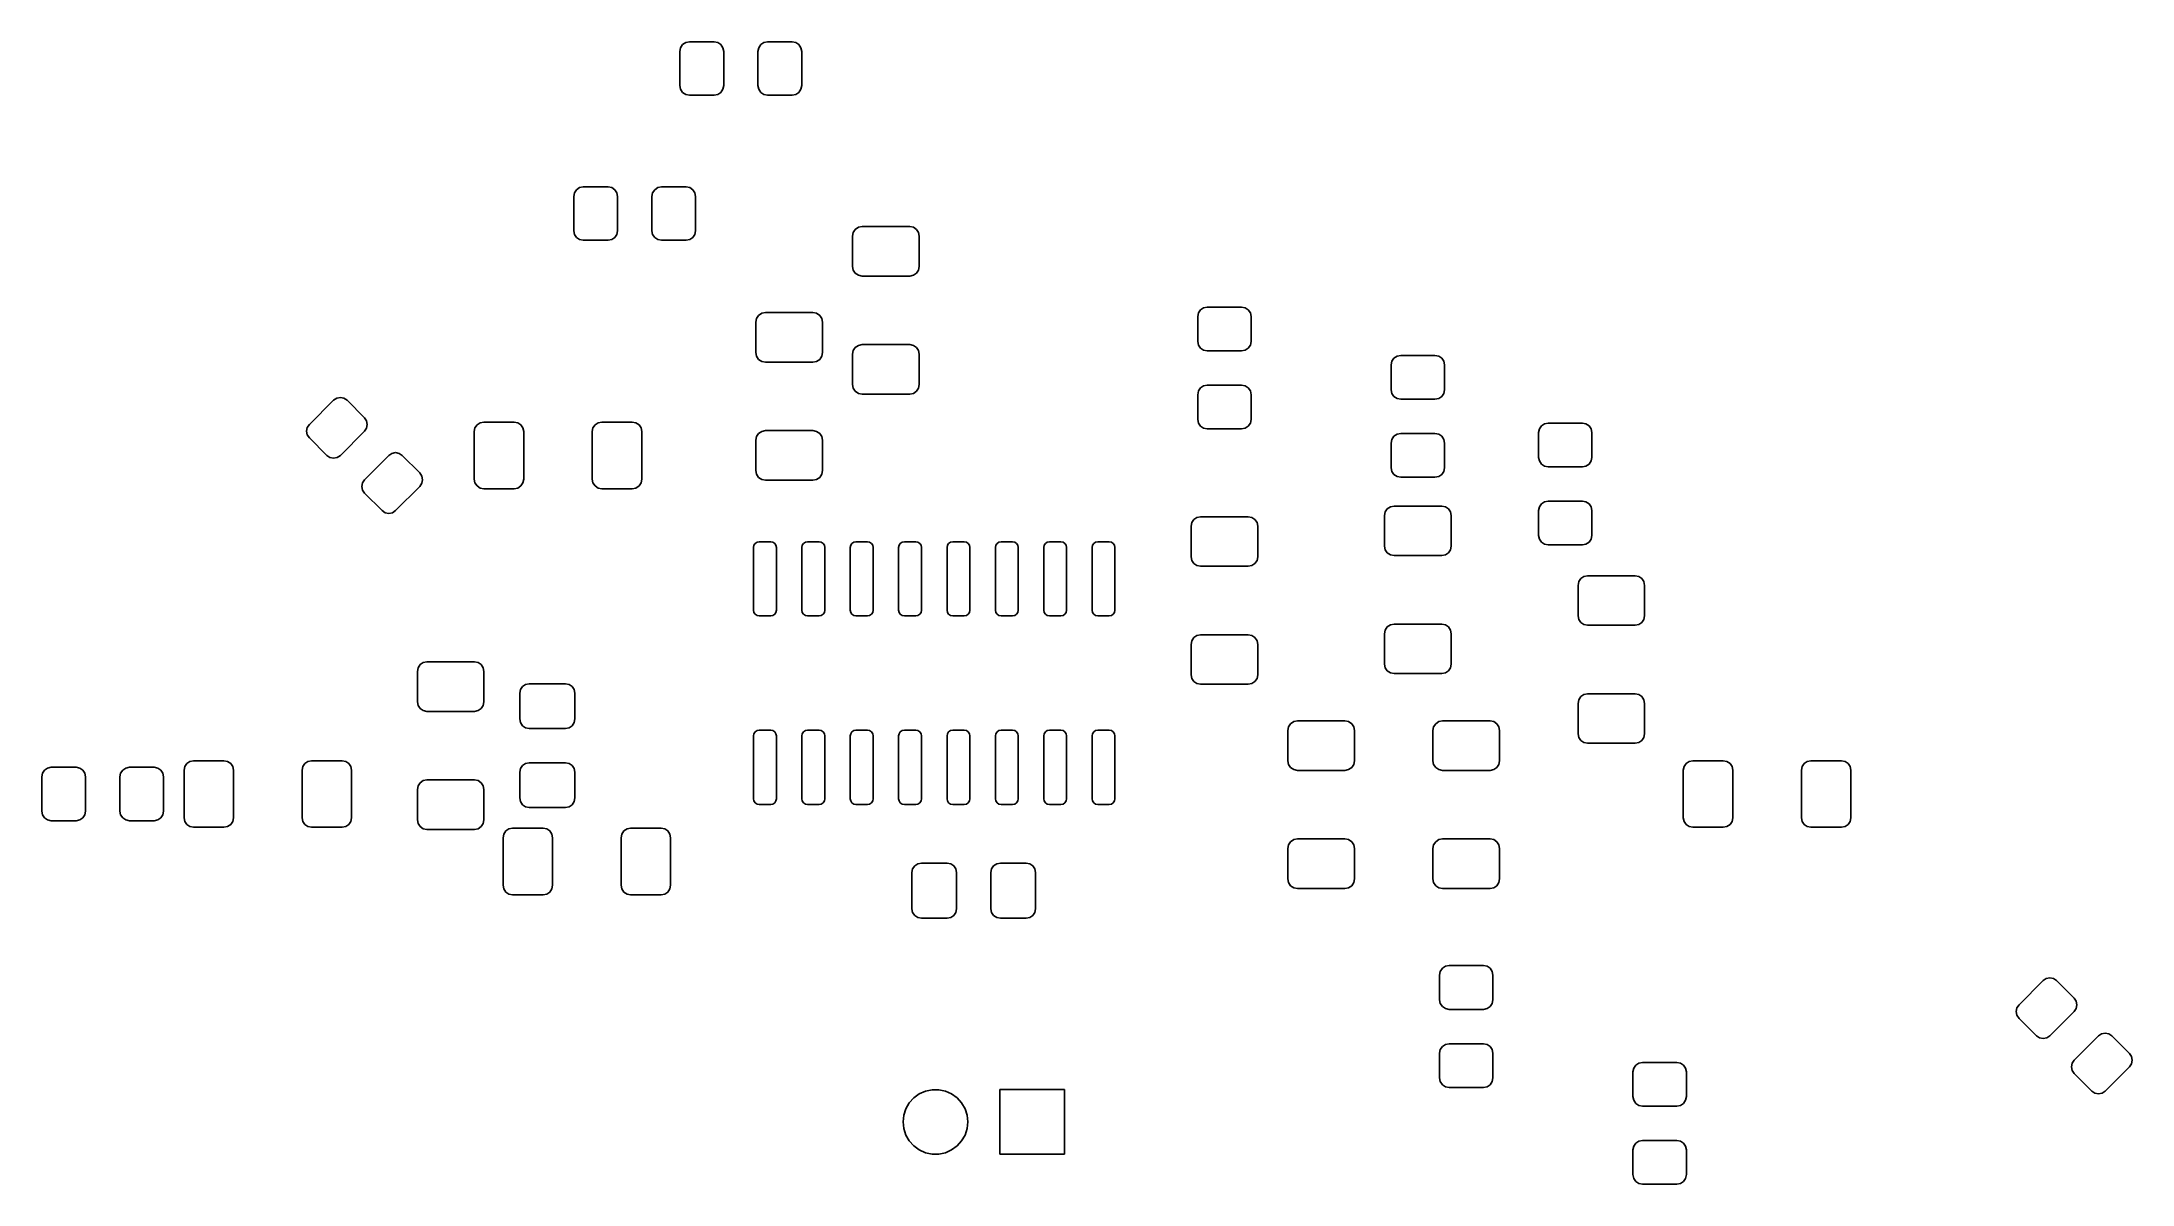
# Model space of a CAD drawing. Extents: x 4.53 to 6.69, y -4.5 to -3.32.
import ezdxf

# ---------------------------------------------------------------- set-up
doc = ezdxf.new("R2010")
doc.units = 0
doc.header["$MEASUREMENT"] = 0
doc.layers.add('BLACK', color=7, linetype='CONTINUOUS')

msp = doc.modelspace()

# ---------------------------------------------------------------- linework, layer by layer
at = {"layer": 'BLACK', "linetype": 'CONTINUOUS'}
for p, q in [((5.1878, -3.3285), (5.1899, -3.3253)), ((5.1899, -3.3253), (5.1931, -3.3232)), ((5.1931, -3.3232), (5.1969, -3.3224)), ((5.1969, -3.3224), (5.2224, -3.3224)), ((5.2224, -3.3224), (5.2262, -3.3232)), ((5.2262, -3.3232), (5.2294, -3.3253)), ((5.2294, -3.3253), (5.2315, -3.3285)), ((5.2685, -3.3285), (5.2706, -3.3253)), ((5.2706, -3.3253), (5.2738, -3.3232)), ((5.2738, -3.3232), (5.2776, -3.3224)), ((5.2776, -3.3224), (5.3031, -3.3224)), ((5.3031, -3.3224), (5.3069, -3.3232)), ((5.3069, -3.3232), (5.3101, -3.3253)), ((5.3101, -3.3253), (5.3122, -3.3285)), ((5.187, -3.3323), (5.1878, -3.3285)), ((5.187, -3.3677), (5.187, -3.3323)), ((5.2315, -3.3285), (5.2323, -3.3323)), ((5.2323, -3.3323), (5.2323, -3.3677)), ((5.2677, -3.3323), (5.2685, -3.3285)), ((5.2677, -3.3677), (5.2677, -3.3323)), ((5.3122, -3.3285), (5.313, -3.3323)), ((5.313, -3.3323), (5.313, -3.3677)), ((5.1878, -3.3715), (5.187, -3.3677)), ((5.2323, -3.3677), (5.2315, -3.3715)), ((5.2685, -3.3715), (5.2677, -3.3677)), ((5.313, -3.3677), (5.3122, -3.3715)), ((5.1899, -3.3747), (5.1878, -3.3715)), ((5.1931, -3.3768), (5.1899, -3.3747)), ((5.1969, -3.3776), (5.1931, -3.3768)), ((5.2224, -3.3776), (5.1969, -3.3776)), ((5.2262, -3.3768), (5.2224, -3.3776)), ((5.2294, -3.3747), (5.2262, -3.3768)), ((5.2315, -3.3715), (5.2294, -3.3747)), ((5.2706, -3.3747), (5.2685, -3.3715)), ((5.2738, -3.3768), (5.2706, -3.3747)), ((5.2776, -3.3776), (5.2738, -3.3768)), ((5.3031, -3.3776), (5.2776, -3.3776)), ((5.3069, -3.3768), (5.3031, -3.3776)), ((5.3101, -3.3747), (5.3069, -3.3768)), ((5.3122, -3.3715), (5.3101, -3.3747)), ((5.0774, -3.4823), (5.0781, -3.4785)), ((5.0781, -3.4785), (5.0802, -3.4753)), ((5.0802, -3.4753), (5.0834, -3.4732)), ((5.0834, -3.4732), (5.0872, -3.4724)), ((5.0872, -3.4724), (5.1128, -3.4724)), ((5.1128, -3.4724), (5.1166, -3.4732)), ((5.1166, -3.4732), (5.1198, -3.4753)), ((5.1198, -3.4753), (5.1219, -3.4785)), ((5.1219, -3.4785), (5.1226, -3.4823)), ((5.1581, -3.4823), (5.1588, -3.4785)), ((5.1588, -3.4785), (5.161, -3.4753)), ((5.161, -3.4753), (5.1641, -3.4732)), ((5.1641, -3.4732), (5.1679, -3.4724)), ((5.1679, -3.4724), (5.1935, -3.4724)), ((5.1935, -3.4724), (5.1973, -3.4732)), ((5.1973, -3.4732), (5.2005, -3.4753)), ((5.2005, -3.4753), (5.2026, -3.4785)), ((5.2026, -3.4785), (5.2033, -3.4823)), ((5.0774, -3.5177), (5.0774, -3.4823)), ((5.1226, -3.4823), (5.1226, -3.5177)), ((5.1581, -3.5177), (5.1581, -3.4823)), ((5.2033, -3.4823), (5.2033, -3.5177)), ((5.0781, -3.5215), (5.0774, -3.5177)), ((5.0802, -3.5247), (5.0781, -3.5215)), ((5.1219, -3.5215), (5.1198, -3.5247)), ((5.1226, -3.5177), (5.1219, -3.5215)), ((5.1588, -3.5215), (5.1581, -3.5177)), ((5.161, -3.5247), (5.1588, -3.5215)), ((5.2026, -3.5215), (5.2005, -3.5247)), ((5.2033, -3.5177), (5.2026, -3.5215)), ((5.3656, -3.5232), (5.3663, -3.5195)), ((5.3663, -3.5195), (5.3684, -3.5163)), ((5.3684, -3.5163), (5.3716, -3.5141)), ((5.3716, -3.5141), (5.3754, -3.5134)), ((5.3754, -3.5134), (5.4246, -3.5134)), ((5.4246, -3.5134), (5.4284, -3.5141)), ((5.4284, -3.5141), (5.4316, -3.5163)), ((5.4316, -3.5163), (5.4337, -3.5195)), ((5.4337, -3.5195), (5.4344, -3.5232)), ((5.0834, -3.5268), (5.0802, -3.5247)), ((5.0872, -3.5276), (5.0834, -3.5268)), ((5.1128, -3.5276), (5.0872, -3.5276)), ((5.1166, -3.5268), (5.1128, -3.5276)), ((5.1198, -3.5247), (5.1166, -3.5268)), ((5.1641, -3.5268), (5.161, -3.5247)), ((5.1679, -3.5276), (5.1641, -3.5268)), ((5.1935, -3.5276), (5.1679, -3.5276)), ((5.1973, -3.5268), (5.1935, -3.5276)), ((5.2005, -3.5247), (5.1973, -3.5268)), ((5.3656, -3.5547), (5.3656, -3.5232)), ((5.4344, -3.5232), (5.4344, -3.5547)), ((5.3663, -3.5585), (5.3656, -3.5547)), ((5.3684, -3.5617), (5.3663, -3.5585)), ((5.3716, -3.5638), (5.3684, -3.5617)), ((5.3754, -3.5646), (5.3716, -3.5638)), ((5.4246, -3.5646), (5.3754, -3.5646)), ((5.4284, -3.5638), (5.4246, -3.5646)), ((5.4316, -3.5617), (5.4284, -3.5638)), ((5.4337, -3.5585), (5.4316, -3.5617)), ((5.4344, -3.5547), (5.4337, -3.5585)), ((5.2656, -3.6122), (5.2663, -3.6084)), ((5.2663, -3.6084), (5.2684, -3.6052)), ((5.2684, -3.6052), (5.2716, -3.6031)), ((5.2716, -3.6031), (5.2754, -3.6024)), ((5.2754, -3.6024), (5.3246, -3.6024)), ((5.3246, -3.6024), (5.3284, -3.6031)), ((5.3284, -3.6031), (5.3316, -3.6052)), ((5.3316, -3.6052), (5.3337, -3.6084)), ((5.3337, -3.6084), (5.3344, -3.6122)), ((5.7224, -3.6065), (5.7232, -3.6027)), ((5.7224, -3.6321), (5.7224, -3.6065)), ((5.7232, -3.6027), (5.7253, -3.5995)), ((5.7253, -3.5995), (5.7285, -3.5974)), ((5.7285, -3.5974), (5.7323, -3.5967)), ((5.7323, -3.5967), (5.7677, -3.5967)), ((5.7677, -3.5967), (5.7715, -3.5974)), ((5.7715, -3.5974), (5.7747, -3.5995)), ((5.7747, -3.5995), (5.7768, -3.6027)), ((5.7768, -3.6027), (5.7776, -3.6065)), ((5.7776, -3.6065), (5.7776, -3.6321)), ((5.2656, -3.6437), (5.2656, -3.6122)), ((5.3344, -3.6122), (5.3344, -3.6437)), ((5.2663, -3.6475), (5.2656, -3.6437)), ((5.2684, -3.6507), (5.2663, -3.6475)), ((5.2716, -3.6528), (5.2684, -3.6507)), ((5.3316, -3.6507), (5.3284, -3.6528)), ((5.3337, -3.6475), (5.3316, -3.6507)), ((5.3344, -3.6437), (5.3337, -3.6475)), ((5.3656, -3.6453), (5.3663, -3.6415)), ((5.3656, -3.6768), (5.3656, -3.6453)), ((5.3663, -3.6415), (5.3684, -3.6383)), ((5.3684, -3.6383), (5.3716, -3.6362)), ((5.3716, -3.6362), (5.3754, -3.6354)), ((5.3754, -3.6354), (5.4246, -3.6354)), ((5.4246, -3.6354), (5.4284, -3.6362)), ((5.4284, -3.6362), (5.4316, -3.6383)), ((5.4316, -3.6383), (5.4337, -3.6415)), ((5.4337, -3.6415), (5.4344, -3.6453)), ((5.4344, -3.6453), (5.4344, -3.6768)), ((5.7232, -3.6359), (5.7224, -3.6321)), ((5.7253, -3.639), (5.7232, -3.6359)), ((5.7285, -3.6412), (5.7253, -3.639)), ((5.7323, -3.6419), (5.7285, -3.6412)), ((5.7677, -3.6419), (5.7323, -3.6419)), ((5.7715, -3.6412), (5.7677, -3.6419)), ((5.7747, -3.639), (5.7715, -3.6412)), ((5.7768, -3.6359), (5.7747, -3.639)), ((5.7776, -3.6321), (5.7768, -3.6359)), ((5.9232, -3.6527), (5.9253, -3.6495)), ((5.9253, -3.6495), (5.9285, -3.6474)), ((5.9285, -3.6474), (5.9323, -3.6467)), ((5.9323, -3.6467), (5.9677, -3.6467)), ((5.9677, -3.6467), (5.9715, -3.6474)), ((5.9715, -3.6474), (5.9747, -3.6495)), ((5.9747, -3.6495), (5.9768, -3.6527)), ((5.2754, -3.6535), (5.2716, -3.6528)), ((5.3246, -3.6535), (5.2754, -3.6535)), ((5.3284, -3.6528), (5.3246, -3.6535)), ((5.9224, -3.6565), (5.9232, -3.6527)), ((5.9224, -3.6821), (5.9224, -3.6565)), ((5.9768, -3.6527), (5.9776, -3.6565)), ((5.9776, -3.6565), (5.9776, -3.6821)), ((4.804, -3.718), (4.829, -3.6929)), ((4.829, -3.6929), (4.8322, -3.6908)), ((4.8322, -3.6908), (4.836, -3.69)), ((4.836, -3.69), (4.8397, -3.6908)), ((4.8397, -3.6908), (4.8429, -3.6929)), ((4.8429, -3.6929), (4.861, -3.711)), ((5.3663, -3.6805), (5.3656, -3.6768)), ((5.3684, -3.6837), (5.3663, -3.6805)), ((5.3716, -3.6859), (5.3684, -3.6837)), ((5.3754, -3.6866), (5.3716, -3.6859)), ((5.4246, -3.6866), (5.3754, -3.6866)), ((5.4284, -3.6859), (5.4246, -3.6866)), ((5.4316, -3.6837), (5.4284, -3.6859)), ((5.4337, -3.6805), (5.4316, -3.6837)), ((5.4344, -3.6768), (5.4337, -3.6805)), ((5.7224, -3.6872), (5.7232, -3.6834)), ((5.7224, -3.7128), (5.7224, -3.6872)), ((5.7232, -3.6834), (5.7253, -3.6802)), ((5.7253, -3.6802), (5.7285, -3.6781)), ((5.7285, -3.6781), (5.7323, -3.6774)), ((5.7323, -3.6774), (5.7677, -3.6774)), ((5.7677, -3.6774), (5.7715, -3.6781)), ((5.7715, -3.6781), (5.7747, -3.6802)), ((5.7747, -3.6802), (5.7768, -3.6834)), ((5.7768, -3.6834), (5.7776, -3.6872)), ((5.7776, -3.6872), (5.7776, -3.7128)), ((5.9232, -3.6859), (5.9224, -3.6821)), ((5.9253, -3.689), (5.9232, -3.6859)), ((5.9285, -3.6912), (5.9253, -3.689)), ((5.9323, -3.6919), (5.9285, -3.6912)), ((5.9677, -3.6919), (5.9323, -3.6919)), ((5.9715, -3.6912), (5.9677, -3.6919)), ((5.9747, -3.689), (5.9715, -3.6912)), ((5.9768, -3.6859), (5.9747, -3.689)), ((5.9776, -3.6821), (5.9768, -3.6859)), ((4.861, -3.711), (4.8632, -3.7142)), ((4.8632, -3.7142), (4.8639, -3.718)), ((4.9773, -3.7184), (4.9805, -3.7163)), ((4.9805, -3.7163), (4.9843, -3.7156)), ((4.9843, -3.7156), (5.0157, -3.7156)), ((5.0157, -3.7156), (5.0195, -3.7163)), ((5.0195, -3.7163), (5.0227, -3.7184)), ((5.0993, -3.7184), (5.1025, -3.7163)), ((5.1025, -3.7163), (5.1063, -3.7156)), ((5.1063, -3.7156), (5.1378, -3.7156)), ((5.1378, -3.7156), (5.1416, -3.7163)), ((5.1416, -3.7163), (5.1448, -3.7184)), ((5.7232, -3.7166), (5.7224, -3.7128)), ((5.7253, -3.7198), (5.7232, -3.7166)), ((5.7768, -3.7166), (5.7747, -3.7198)), ((5.7776, -3.7128), (5.7768, -3.7166)), ((6.0809, -3.7173), (6.0846, -3.7165)), ((6.0846, -3.7165), (6.1201, -3.7165)), ((6.1201, -3.7165), (6.1238, -3.7173)), ((4.8011, -3.7249), (4.8018, -3.7212)), ((4.8018, -3.7287), (4.8011, -3.7249)), ((4.8018, -3.7212), (4.804, -3.718)), ((4.804, -3.7319), (4.8018, -3.7287)), ((4.822, -3.75), (4.804, -3.7319)), ((4.861, -3.7249), (4.836, -3.75)), ((4.8632, -3.7218), (4.861, -3.7249)), ((4.8639, -3.718), (4.8632, -3.7218)), ((4.9744, -3.7254), (4.9752, -3.7216)), ((4.9744, -3.7746), (4.9744, -3.7254)), ((4.9752, -3.7216), (4.9773, -3.7184)), ((5.0227, -3.7184), (5.0248, -3.7216)), ((5.0248, -3.7216), (5.0256, -3.7254)), ((5.0256, -3.7254), (5.0256, -3.7746)), ((5.0965, -3.7254), (5.0972, -3.7216)), ((5.0965, -3.7746), (5.0965, -3.7254)), ((5.0972, -3.7216), (5.0993, -3.7184)), ((5.1448, -3.7184), (5.1469, -3.7216)), ((5.1469, -3.7216), (5.1476, -3.7254)), ((5.1476, -3.7254), (5.1476, -3.7746)), ((5.2656, -3.7343), (5.2663, -3.7305)), ((5.2656, -3.7657), (5.2656, -3.7343)), ((5.2663, -3.7305), (5.2684, -3.7273)), ((5.2684, -3.7273), (5.2716, -3.7252)), ((5.2716, -3.7252), (5.2754, -3.7244)), ((5.2754, -3.7244), (5.3246, -3.7244)), ((5.3246, -3.7244), (5.3284, -3.7252)), ((5.3284, -3.7252), (5.3316, -3.7273)), ((5.3316, -3.7273), (5.3337, -3.7305)), ((5.3337, -3.7305), (5.3344, -3.7343)), ((5.3344, -3.7343), (5.3344, -3.7657)), ((5.7285, -3.7219), (5.7253, -3.7198)), ((5.7323, -3.7226), (5.7285, -3.7219)), ((5.7677, -3.7226), (5.7323, -3.7226)), ((5.7715, -3.7219), (5.7677, -3.7226)), ((5.7747, -3.7198), (5.7715, -3.7219)), ((5.9224, -3.7372), (5.9232, -3.7334)), ((5.9224, -3.7628), (5.9224, -3.7372)), ((5.9232, -3.7334), (5.9253, -3.7302)), ((5.9253, -3.7302), (5.9285, -3.7281)), ((5.9285, -3.7281), (5.9323, -3.7274)), ((5.9323, -3.7274), (5.9677, -3.7274)), ((5.9677, -3.7274), (5.9715, -3.7281)), ((5.9715, -3.7281), (5.9747, -3.7302)), ((5.9747, -3.7302), (5.9768, -3.7334)), ((5.9768, -3.7334), (5.9776, -3.7372)), ((5.9776, -3.7372), (5.9776, -3.7628)), ((6.0748, -3.7264), (6.0756, -3.7226)), ((6.0748, -3.752), (6.0748, -3.7264)), ((6.0756, -3.7226), (6.0777, -3.7194)), ((6.0777, -3.7194), (6.0809, -3.7173)), ((6.1238, -3.7173), (6.127, -3.7194)), ((6.127, -3.7194), (6.1292, -3.7226)), ((6.1292, -3.7226), (6.1299, -3.7264)), ((6.1299, -3.7264), (6.1299, -3.752)), ((4.8252, -3.7521), (4.822, -3.75)), ((4.829, -3.7529), (4.8252, -3.7521)), ((4.8328, -3.7521), (4.829, -3.7529)), ((4.836, -3.75), (4.8328, -3.7521)), ((4.861, -3.7751), (4.8861, -3.75)), ((4.8861, -3.75), (4.8893, -3.7479)), ((4.8893, -3.7479), (4.893, -3.7471)), ((4.893, -3.7471), (4.8968, -3.7479)), ((4.8968, -3.7479), (4.9, -3.75)), ((4.9, -3.75), (4.9181, -3.7681)), ((6.0756, -3.7557), (6.0748, -3.752)), ((6.0777, -3.7589), (6.0756, -3.7557)), ((6.0809, -3.7611), (6.0777, -3.7589)), ((6.127, -3.7589), (6.1238, -3.7611)), ((6.1292, -3.7557), (6.127, -3.7589)), ((6.1299, -3.752), (6.1292, -3.7557)), ((4.8581, -3.782), (4.8589, -3.7782)), ((4.8589, -3.7782), (4.861, -3.7751)), ((4.9181, -3.7681), (4.9202, -3.7713)), ((4.9202, -3.7788), (4.9181, -3.782)), ((4.9202, -3.7713), (4.921, -3.7751)), ((4.921, -3.7751), (4.9202, -3.7788)), ((4.9752, -3.7784), (4.9744, -3.7746)), ((4.9773, -3.7816), (4.9752, -3.7784)), ((4.9805, -3.7837), (4.9773, -3.7816)), ((5.0227, -3.7816), (5.0195, -3.7837)), ((5.0248, -3.7784), (5.0227, -3.7816)), ((5.0256, -3.7746), (5.0248, -3.7784)), ((5.0972, -3.7784), (5.0965, -3.7746)), ((5.0993, -3.7816), (5.0972, -3.7784)), ((5.1025, -3.7837), (5.0993, -3.7816)), ((5.1448, -3.7816), (5.1416, -3.7837)), ((5.1469, -3.7784), (5.1448, -3.7816)), ((5.1476, -3.7746), (5.1469, -3.7784)), ((5.2663, -3.7695), (5.2656, -3.7657)), ((5.2684, -3.7727), (5.2663, -3.7695)), ((5.2716, -3.7748), (5.2684, -3.7727)), ((5.2754, -3.7756), (5.2716, -3.7748)), ((5.3246, -3.7756), (5.2754, -3.7756)), ((5.3284, -3.7748), (5.3246, -3.7756)), ((5.3316, -3.7727), (5.3284, -3.7748)), ((5.3337, -3.7695), (5.3316, -3.7727)), ((5.3344, -3.7657), (5.3337, -3.7695)), ((5.9232, -3.7666), (5.9224, -3.7628)), ((5.9253, -3.7698), (5.9232, -3.7666)), ((5.9285, -3.7719), (5.9253, -3.7698)), ((5.9323, -3.7726), (5.9285, -3.7719)), ((5.9677, -3.7726), (5.9323, -3.7726)), ((5.9715, -3.7719), (5.9677, -3.7726)), ((5.9747, -3.7698), (5.9715, -3.7719)), ((5.9768, -3.7666), (5.9747, -3.7698)), ((5.9776, -3.7628), (5.9768, -3.7666)), ((6.0846, -3.7618), (6.0809, -3.7611)), ((6.1201, -3.7618), (6.0846, -3.7618)), ((6.1238, -3.7611), (6.1201, -3.7618)), ((4.8589, -3.7858), (4.8581, -3.782)), ((4.861, -3.789), (4.8589, -3.7858)), ((4.8791, -3.8071), (4.861, -3.789)), ((4.9181, -3.782), (4.893, -3.8071)), ((4.9843, -3.7844), (4.9805, -3.7837)), ((5.0157, -3.7844), (4.9843, -3.7844)), ((5.0195, -3.7837), (5.0157, -3.7844)), ((5.1063, -3.7844), (5.1025, -3.7837)), ((5.1378, -3.7844), (5.1063, -3.7844)), ((5.1416, -3.7837), (5.1378, -3.7844)), ((5.9184, -3.8052), (5.9216, -3.8031)), ((5.9216, -3.8031), (5.9254, -3.8024)), ((5.9254, -3.8024), (5.9746, -3.8024)), ((5.9746, -3.8024), (5.9784, -3.8031)), ((5.9784, -3.8031), (5.9816, -3.8052)), ((6.0748, -3.8071), (6.0756, -3.8033)), ((6.0756, -3.8033), (6.0777, -3.8001)), ((6.0777, -3.8001), (6.0809, -3.798)), ((6.0809, -3.798), (6.0846, -3.7972)), ((6.0846, -3.7972), (6.1201, -3.7972)), ((6.1201, -3.7972), (6.1238, -3.798)), ((6.1238, -3.798), (6.127, -3.8001)), ((6.127, -3.8001), (6.1292, -3.8033)), ((6.1292, -3.8033), (6.1299, -3.8071)), ((4.8823, -3.8092), (4.8791, -3.8071)), ((4.8861, -3.81), (4.8823, -3.8092)), ((4.8898, -3.8092), (4.8861, -3.81)), ((4.893, -3.8071), (4.8898, -3.8092)), ((5.7156, -3.8232), (5.7163, -3.8195)), ((5.7156, -3.8547), (5.7156, -3.8232)), ((5.7163, -3.8195), (5.7184, -3.8163)), ((5.7184, -3.8163), (5.7216, -3.8141)), ((5.7216, -3.8141), (5.7254, -3.8134)), ((5.7254, -3.8134), (5.7746, -3.8134)), ((5.7746, -3.8134), (5.7784, -3.8141)), ((5.7784, -3.8141), (5.7816, -3.8163)), ((5.7816, -3.8163), (5.7837, -3.8195)), ((5.7837, -3.8195), (5.7844, -3.8232)), ((5.7844, -3.8232), (5.7844, -3.8547)), ((5.9156, -3.8122), (5.9163, -3.8084)), ((5.9156, -3.8437), (5.9156, -3.8122)), ((5.9163, -3.8084), (5.9184, -3.8052)), ((5.9816, -3.8052), (5.9837, -3.8084)), ((5.9837, -3.8084), (5.9844, -3.8122)), ((5.9844, -3.8122), (5.9844, -3.8437)), ((6.0748, -3.8327), (6.0748, -3.8071)), ((6.1299, -3.8071), (6.1299, -3.8327)), ((5.2632, -3.8451), (5.2636, -3.8428)), ((5.2632, -3.91), (5.2632, -3.8451)), ((5.2636, -3.8428), (5.2649, -3.8409)), ((5.2649, -3.8409), (5.2668, -3.8396)), ((5.2668, -3.8396), (5.2691, -3.8392)), ((5.2691, -3.8392), (5.2809, -3.8392)), ((5.2809, -3.8392), (5.2832, -3.8396)), ((5.2832, -3.8396), (5.2851, -3.8409)), ((5.2851, -3.8409), (5.2864, -3.8428)), ((5.2864, -3.8428), (5.2868, -3.8451)), ((5.2868, -3.8451), (5.2868, -3.91)), ((5.3132, -3.8451), (5.3136, -3.8428)), ((5.3132, -3.91), (5.3132, -3.8451)), ((5.3136, -3.8428), (5.3149, -3.8409)), ((5.3149, -3.8409), (5.3168, -3.8396)), ((5.3168, -3.8396), (5.3191, -3.8392)), ((5.3191, -3.8392), (5.3309, -3.8392)), ((5.3309, -3.8392), (5.3332, -3.8396)), ((5.3332, -3.8396), (5.3351, -3.8409)), ((5.3351, -3.8409), (5.3364, -3.8428)), ((5.3364, -3.8428), (5.3368, -3.8451)), ((5.3368, -3.8451), (5.3368, -3.91)), ((5.3632, -3.8451), (5.3636, -3.8428)), ((5.3632, -3.91), (5.3632, -3.8451)), ((5.3636, -3.8428), (5.3649, -3.8409)), ((5.3649, -3.8409), (5.3668, -3.8396)), ((5.3668, -3.8396), (5.3691, -3.8392)), ((5.3691, -3.8392), (5.3809, -3.8392)), ((5.3809, -3.8392), (5.3832, -3.8396)), ((5.3832, -3.8396), (5.3851, -3.8409)), ((5.3851, -3.8409), (5.3864, -3.8428)), ((5.3864, -3.8428), (5.3868, -3.8451)), ((5.3868, -3.8451), (5.3868, -3.91)), ((5.4132, -3.8451), (5.4136, -3.8428)), ((5.4132, -3.91), (5.4132, -3.8451)), ((5.4136, -3.8428), (5.4149, -3.8409)), ((5.4149, -3.8409), (5.4168, -3.8396)), ((5.4168, -3.8396), (5.4191, -3.8392)), ((5.4191, -3.8392), (5.4309, -3.8392)), ((5.4309, -3.8392), (5.4332, -3.8396)), ((5.4332, -3.8396), (5.4351, -3.8409)), ((5.4351, -3.8409), (5.4364, -3.8428)), ((5.4364, -3.8428), (5.4368, -3.8451)), ((5.4368, -3.8451), (5.4368, -3.91)), ((5.4632, -3.8451), (5.4636, -3.8428)), ((5.4632, -3.91), (5.4632, -3.8451)), ((5.4636, -3.8428), (5.4649, -3.8409)), ((5.4649, -3.8409), (5.4668, -3.8396)), ((5.4668, -3.8396), (5.4691, -3.8392)), ((5.4691, -3.8392), (5.4809, -3.8392)), ((5.4809, -3.8392), (5.4832, -3.8396)), ((5.4832, -3.8396), (5.4851, -3.8409)), ((5.4851, -3.8409), (5.4864, -3.8428)), ((5.4864, -3.8428), (5.4868, -3.8451)), ((5.4868, -3.8451), (5.4868, -3.91)), ((5.5132, -3.8451), (5.5136, -3.8428)), ((5.5132, -3.91), (5.5132, -3.8451)), ((5.5136, -3.8428), (5.5149, -3.8409)), ((5.5149, -3.8409), (5.5168, -3.8396)), ((5.5168, -3.8396), (5.5191, -3.8392)), ((5.5191, -3.8392), (5.5309, -3.8392)), ((5.5309, -3.8392), (5.5332, -3.8396)), ((5.5332, -3.8396), (5.5351, -3.8409)), ((5.5351, -3.8409), (5.5364, -3.8428)), ((5.5364, -3.8428), (5.5368, -3.8451)), ((5.5368, -3.8451), (5.5368, -3.91)), ((5.5632, -3.8451), (5.5636, -3.8428)), ((5.5632, -3.91), (5.5632, -3.8451)), ((5.5636, -3.8428), (5.5649, -3.8409)), ((5.5649, -3.8409), (5.5668, -3.8396)), ((5.5668, -3.8396), (5.5691, -3.8392)), ((5.5691, -3.8392), (5.5809, -3.8392)), ((5.5809, -3.8392), (5.5832, -3.8396)), ((5.5832, -3.8396), (5.5851, -3.8409)), ((5.5851, -3.8409), (5.5864, -3.8428)), ((5.5864, -3.8428), (5.5868, -3.8451)), ((5.5868, -3.8451), (5.5868, -3.91)), ((5.6132, -3.8451), (5.6136, -3.8428)), ((5.6132, -3.91), (5.6132, -3.8451)), ((5.6136, -3.8428), (5.6149, -3.8409)), ((5.6149, -3.8409), (5.6168, -3.8396)), ((5.6168, -3.8396), (5.6191, -3.8392)), ((5.6191, -3.8392), (5.6309, -3.8392)), ((5.6309, -3.8392), (5.6332, -3.8396)), ((5.6332, -3.8396), (5.6351, -3.8409)), ((5.6351, -3.8409), (5.6364, -3.8428)), ((5.6364, -3.8428), (5.6368, -3.8451)), ((5.6368, -3.8451), (5.6368, -3.91)), ((5.9163, -3.8475), (5.9156, -3.8437)), ((5.9844, -3.8437), (5.9837, -3.8475)), ((6.0756, -3.8364), (6.0748, -3.8327)), ((6.0777, -3.8396), (6.0756, -3.8364)), ((6.0809, -3.8418), (6.0777, -3.8396)), ((6.0846, -3.8425), (6.0809, -3.8418)), ((6.1201, -3.8425), (6.0846, -3.8425)), ((6.1238, -3.8418), (6.1201, -3.8425)), ((6.127, -3.8396), (6.1238, -3.8418)), ((6.1292, -3.8364), (6.127, -3.8396)), ((6.1299, -3.8327), (6.1292, -3.8364)), ((5.7163, -3.8585), (5.7156, -3.8547)), ((5.7184, -3.8617), (5.7163, -3.8585)), ((5.7216, -3.8638), (5.7184, -3.8617)), ((5.7254, -3.8646), (5.7216, -3.8638)), ((5.7746, -3.8646), (5.7254, -3.8646)), ((5.7784, -3.8638), (5.7746, -3.8646)), ((5.7816, -3.8617), (5.7784, -3.8638)), ((5.7837, -3.8585), (5.7816, -3.8617)), ((5.7844, -3.8547), (5.7837, -3.8585)), ((5.9184, -3.8507), (5.9163, -3.8475)), ((5.9216, -3.8528), (5.9184, -3.8507)), ((5.9254, -3.8535), (5.9216, -3.8528)), ((5.9746, -3.8535), (5.9254, -3.8535)), ((5.9784, -3.8528), (5.9746, -3.8535)), ((5.9816, -3.8507), (5.9784, -3.8528)), ((5.9837, -3.8475), (5.9816, -3.8507)), ((6.1156, -3.8843), (6.1163, -3.8805)), ((6.1156, -3.9157), (6.1156, -3.8843)), ((6.1163, -3.8805), (6.1184, -3.8773)), ((6.1184, -3.8773), (6.1216, -3.8752)), ((6.1216, -3.8752), (6.1254, -3.8744)), ((6.1254, -3.8744), (6.1746, -3.8744)), ((6.1746, -3.8744), (6.1784, -3.8752)), ((6.1784, -3.8752), (6.1816, -3.8773)), ((6.1816, -3.8773), (6.1837, -3.8805)), ((6.1837, -3.8805), (6.1844, -3.8843)), ((6.1844, -3.8843), (6.1844, -3.9157)), ((5.2636, -3.9123), (5.2632, -3.91)), ((5.2868, -3.91), (5.2864, -3.9123)), ((5.3136, -3.9123), (5.3132, -3.91)), ((5.3368, -3.91), (5.3364, -3.9123)), ((5.3636, -3.9123), (5.3632, -3.91)), ((5.3868, -3.91), (5.3864, -3.9123)), ((5.4136, -3.9123), (5.4132, -3.91)), ((5.4368, -3.91), (5.4364, -3.9123)), ((5.4636, -3.9123), (5.4632, -3.91)), ((5.4868, -3.91), (5.4864, -3.9123)), ((5.5136, -3.9123), (5.5132, -3.91)), ((5.5368, -3.91), (5.5364, -3.9123)), ((5.5636, -3.9123), (5.5632, -3.91)), ((5.5868, -3.91), (5.5864, -3.9123)), ((5.6136, -3.9123), (5.6132, -3.91)), ((5.6368, -3.91), (5.6364, -3.9123)), ((5.2649, -3.9142), (5.2636, -3.9123)), ((5.2668, -3.9155), (5.2649, -3.9142)), ((5.2691, -3.9159), (5.2668, -3.9155)), ((5.2809, -3.9159), (5.2691, -3.9159)), ((5.2832, -3.9155), (5.2809, -3.9159)), ((5.2851, -3.9142), (5.2832, -3.9155)), ((5.2864, -3.9123), (5.2851, -3.9142)), ((5.3149, -3.9142), (5.3136, -3.9123)), ((5.3168, -3.9155), (5.3149, -3.9142)), ((5.3191, -3.9159), (5.3168, -3.9155)), ((5.3309, -3.9159), (5.3191, -3.9159)), ((5.3332, -3.9155), (5.3309, -3.9159)), ((5.3351, -3.9142), (5.3332, -3.9155)), ((5.3364, -3.9123), (5.3351, -3.9142)), ((5.3649, -3.9142), (5.3636, -3.9123)), ((5.3668, -3.9155), (5.3649, -3.9142)), ((5.3691, -3.9159), (5.3668, -3.9155)), ((5.3809, -3.9159), (5.3691, -3.9159)), ((5.3832, -3.9155), (5.3809, -3.9159)), ((5.3851, -3.9142), (5.3832, -3.9155)), ((5.3864, -3.9123), (5.3851, -3.9142)), ((5.4149, -3.9142), (5.4136, -3.9123)), ((5.4168, -3.9155), (5.4149, -3.9142)), ((5.4191, -3.9159), (5.4168, -3.9155)), ((5.4309, -3.9159), (5.4191, -3.9159)), ((5.4332, -3.9155), (5.4309, -3.9159)), ((5.4351, -3.9142), (5.4332, -3.9155)), ((5.4364, -3.9123), (5.4351, -3.9142)), ((5.4649, -3.9142), (5.4636, -3.9123)), ((5.4668, -3.9155), (5.4649, -3.9142)), ((5.4691, -3.9159), (5.4668, -3.9155)), ((5.4809, -3.9159), (5.4691, -3.9159)), ((5.4832, -3.9155), (5.4809, -3.9159)), ((5.4851, -3.9142), (5.4832, -3.9155)), ((5.4864, -3.9123), (5.4851, -3.9142)), ((5.5149, -3.9142), (5.5136, -3.9123)), ((5.5168, -3.9155), (5.5149, -3.9142)), ((5.5191, -3.9159), (5.5168, -3.9155)), ((5.5309, -3.9159), (5.5191, -3.9159)), ((5.5332, -3.9155), (5.5309, -3.9159)), ((5.5351, -3.9142), (5.5332, -3.9155)), ((5.5364, -3.9123), (5.5351, -3.9142)), ((5.5649, -3.9142), (5.5636, -3.9123)), ((5.5668, -3.9155), (5.5649, -3.9142)), ((5.5691, -3.9159), (5.5668, -3.9155)), ((5.5809, -3.9159), (5.5691, -3.9159)), ((5.5832, -3.9155), (5.5809, -3.9159)), ((5.5851, -3.9142), (5.5832, -3.9155)), ((5.5864, -3.9123), (5.5851, -3.9142)), ((5.6149, -3.9142), (5.6136, -3.9123)), ((5.6168, -3.9155), (5.6149, -3.9142)), ((5.6191, -3.9159), (5.6168, -3.9155)), ((5.6309, -3.9159), (5.6191, -3.9159)), ((5.6332, -3.9155), (5.6309, -3.9159)), ((5.6351, -3.9142), (5.6332, -3.9155)), ((5.6364, -3.9123), (5.6351, -3.9142)), ((5.9156, -3.9343), (5.9163, -3.9305)), ((5.9163, -3.9305), (5.9184, -3.9273)), ((5.9184, -3.9273), (5.9216, -3.9252)), ((5.9216, -3.9252), (5.9254, -3.9244)), ((5.9254, -3.9244), (5.9746, -3.9244)), ((5.9746, -3.9244), (5.9784, -3.9252)), ((5.9784, -3.9252), (5.9816, -3.9273)), ((5.9816, -3.9273), (5.9837, -3.9305)), ((5.9837, -3.9305), (5.9844, -3.9343)), ((6.1163, -3.9195), (6.1156, -3.9157)), ((6.1184, -3.9227), (6.1163, -3.9195)), ((6.1216, -3.9248), (6.1184, -3.9227)), ((6.1254, -3.9256), (6.1216, -3.9248)), ((6.1746, -3.9256), (6.1254, -3.9256)), ((6.1784, -3.9248), (6.1746, -3.9256)), ((6.1816, -3.9227), (6.1784, -3.9248)), ((6.1837, -3.9195), (6.1816, -3.9227)), ((6.1844, -3.9157), (6.1837, -3.9195)), ((5.7156, -3.9453), (5.7163, -3.9415)), ((5.7156, -3.9768), (5.7156, -3.9453)), ((5.7163, -3.9415), (5.7184, -3.9383)), ((5.7184, -3.9383), (5.7216, -3.9362)), ((5.7216, -3.9362), (5.7254, -3.9354)), ((5.7254, -3.9354), (5.7746, -3.9354)), ((5.7746, -3.9354), (5.7784, -3.9362)), ((5.7784, -3.9362), (5.7816, -3.9383)), ((5.7816, -3.9383), (5.7837, -3.9415)), ((5.7837, -3.9415), (5.7844, -3.9453)), ((5.7844, -3.9453), (5.7844, -3.9768)), ((5.9156, -3.9657), (5.9156, -3.9343)), ((5.9844, -3.9343), (5.9844, -3.9657)), ((4.9156, -3.9732), (4.9163, -3.9695)), ((4.9156, -4.0047), (4.9156, -3.9732)), ((4.9163, -3.9695), (4.9184, -3.9663)), ((4.9184, -3.9663), (4.9216, -3.9641)), ((4.9216, -3.9641), (4.9254, -3.9634)), ((4.9254, -3.9634), (4.9746, -3.9634)), ((4.9746, -3.9634), (4.9784, -3.9641)), ((4.9784, -3.9641), (4.9816, -3.9663)), ((4.9816, -3.9663), (4.9837, -3.9695)), ((4.9837, -3.9695), (4.9844, -3.9732)), ((4.9844, -3.9732), (4.9844, -4.0047)), ((5.9163, -3.9695), (5.9156, -3.9657)), ((5.9184, -3.9727), (5.9163, -3.9695)), ((5.9216, -3.9748), (5.9184, -3.9727)), ((5.9254, -3.9756), (5.9216, -3.9748)), ((5.9746, -3.9756), (5.9254, -3.9756)), ((5.9784, -3.9748), (5.9746, -3.9756)), ((5.9816, -3.9727), (5.9784, -3.9748)), ((5.9837, -3.9695), (5.9816, -3.9727)), ((5.9844, -3.9657), (5.9837, -3.9695)), ((5.0215, -3.9959), (5.0222, -3.9921)), ((5.0215, -4.0224), (5.0215, -3.9959)), ((5.0222, -3.9921), (5.0243, -3.9889)), ((5.0243, -3.9889), (5.0275, -3.9868)), ((5.0275, -3.9868), (5.0313, -3.986)), ((5.0313, -3.986), (5.0687, -3.986)), ((5.0687, -3.986), (5.0725, -3.9868)), ((5.0725, -3.9868), (5.0757, -3.9889)), ((5.0757, -3.9889), (5.0778, -3.9921)), ((5.0778, -3.9921), (5.0785, -3.9959)), ((5.0785, -3.9959), (5.0785, -4.0224)), ((5.7163, -3.9805), (5.7156, -3.9768)), ((5.7184, -3.9837), (5.7163, -3.9805)), ((5.7216, -3.9859), (5.7184, -3.9837)), ((5.7254, -3.9866), (5.7216, -3.9859)), ((5.7746, -3.9866), (5.7254, -3.9866)), ((5.7784, -3.9859), (5.7746, -3.9866)), ((5.7816, -3.9837), (5.7784, -3.9859)), ((5.7837, -3.9805), (5.7816, -3.9837)), ((5.7844, -3.9768), (5.7837, -3.9805)), ((6.1184, -3.9993), (6.1216, -3.9972)), ((6.1216, -3.9972), (6.1254, -3.9965)), ((6.1254, -3.9965), (6.1746, -3.9965)), ((6.1746, -3.9965), (6.1784, -3.9972)), ((6.1784, -3.9972), (6.1816, -3.9993)), ((4.9163, -4.0085), (4.9156, -4.0047)), ((4.9184, -4.0117), (4.9163, -4.0085)), ((4.9216, -4.0138), (4.9184, -4.0117)), ((4.9254, -4.0146), (4.9216, -4.0138)), ((4.9746, -4.0146), (4.9254, -4.0146)), ((4.9784, -4.0138), (4.9746, -4.0146)), ((4.9816, -4.0117), (4.9784, -4.0138)), ((4.9837, -4.0085), (4.9816, -4.0117)), ((4.9844, -4.0047), (4.9837, -4.0085)), ((6.1156, -4.0063), (6.1163, -4.0025)), ((6.1156, -4.0378), (6.1156, -4.0063)), ((6.1163, -4.0025), (6.1184, -3.9993)), ((6.1816, -3.9993), (6.1837, -4.0025)), ((6.1837, -4.0025), (6.1844, -4.0063)), ((6.1844, -4.0063), (6.1844, -4.0378)), ((5.0222, -4.0262), (5.0215, -4.0224)), ((5.0243, -4.0294), (5.0222, -4.0262)), ((5.0275, -4.0315), (5.0243, -4.0294)), ((5.0313, -4.0323), (5.0275, -4.0315)), ((5.0687, -4.0323), (5.0313, -4.0323)), ((5.0725, -4.0315), (5.0687, -4.0323)), ((5.0757, -4.0294), (5.0725, -4.0315)), ((5.0778, -4.0262), (5.0757, -4.0294)), ((5.0785, -4.0224), (5.0778, -4.0262)), ((5.2632, -4.04), (5.2636, -4.0377)), ((5.2632, -4.1049), (5.2632, -4.04)), ((5.2636, -4.0377), (5.2649, -4.0358)), ((5.2649, -4.0358), (5.2668, -4.0345)), ((5.2668, -4.0345), (5.2691, -4.0341)), ((5.2691, -4.0341), (5.2809, -4.0341)), ((5.2809, -4.0341), (5.2832, -4.0345)), ((5.2832, -4.0345), (5.2851, -4.0358)), ((5.2851, -4.0358), (5.2864, -4.0377)), ((5.2864, -4.0377), (5.2868, -4.04)), ((5.2868, -4.04), (5.2868, -4.1049)), ((5.3132, -4.04), (5.3136, -4.0377)), ((5.3132, -4.1049), (5.3132, -4.04)), ((5.3136, -4.0377), (5.3149, -4.0358)), ((5.3149, -4.0358), (5.3168, -4.0345)), ((5.3168, -4.0345), (5.3191, -4.0341)), ((5.3191, -4.0341), (5.3309, -4.0341)), ((5.3309, -4.0341), (5.3332, -4.0345)), ((5.3332, -4.0345), (5.3351, -4.0358)), ((5.3351, -4.0358), (5.3364, -4.0377)), ((5.3364, -4.0377), (5.3368, -4.04)), ((5.3368, -4.04), (5.3368, -4.1049)), ((5.3632, -4.04), (5.3636, -4.0377)), ((5.3632, -4.1049), (5.3632, -4.04)), ((5.3636, -4.0377), (5.3649, -4.0358)), ((5.3649, -4.0358), (5.3668, -4.0345)), ((5.3668, -4.0345), (5.3691, -4.0341)), ((5.3691, -4.0341), (5.3809, -4.0341)), ((5.3809, -4.0341), (5.3832, -4.0345)), ((5.3832, -4.0345), (5.3851, -4.0358)), ((5.3851, -4.0358), (5.3864, -4.0377)), ((5.3864, -4.0377), (5.3868, -4.04)), ((5.3868, -4.04), (5.3868, -4.1049)), ((5.4132, -4.04), (5.4136, -4.0377)), ((5.4132, -4.1049), (5.4132, -4.04)), ((5.4136, -4.0377), (5.4149, -4.0358)), ((5.4149, -4.0358), (5.4168, -4.0345)), ((5.4168, -4.0345), (5.4191, -4.0341)), ((5.4191, -4.0341), (5.4309, -4.0341)), ((5.4309, -4.0341), (5.4332, -4.0345)), ((5.4332, -4.0345), (5.4351, -4.0358)), ((5.4351, -4.0358), (5.4364, -4.0377)), ((5.4364, -4.0377), (5.4368, -4.04)), ((5.4368, -4.04), (5.4368, -4.1049)), ((5.4632, -4.04), (5.4636, -4.0377)), ((5.4632, -4.1049), (5.4632, -4.04)), ((5.4636, -4.0377), (5.4649, -4.0358)), ((5.4649, -4.0358), (5.4668, -4.0345)), ((5.4668, -4.0345), (5.4691, -4.0341)), ((5.4691, -4.0341), (5.4809, -4.0341)), ((5.4809, -4.0341), (5.4832, -4.0345)), ((5.4832, -4.0345), (5.4851, -4.0358)), ((5.4851, -4.0358), (5.4864, -4.0377)), ((5.4864, -4.0377), (5.4868, -4.04)), ((5.4868, -4.04), (5.4868, -4.1049)), ((5.5132, -4.04), (5.5136, -4.0377)), ((5.5132, -4.1049), (5.5132, -4.04)), ((5.5136, -4.0377), (5.5149, -4.0358)), ((5.5149, -4.0358), (5.5168, -4.0345)), ((5.5168, -4.0345), (5.5191, -4.0341)), ((5.5191, -4.0341), (5.5309, -4.0341)), ((5.5309, -4.0341), (5.5332, -4.0345)), ((5.5332, -4.0345), (5.5351, -4.0358)), ((5.5351, -4.0358), (5.5364, -4.0377)), ((5.5364, -4.0377), (5.5368, -4.04)), ((5.5368, -4.04), (5.5368, -4.1049)), ((5.5632, -4.04), (5.5636, -4.0377)), ((5.5632, -4.1049), (5.5632, -4.04)), ((5.5636, -4.0377), (5.5649, -4.0358)), ((5.5649, -4.0358), (5.5668, -4.0345)), ((5.5668, -4.0345), (5.5691, -4.0341)), ((5.5691, -4.0341), (5.5809, -4.0341)), ((5.5809, -4.0341), (5.5832, -4.0345)), ((5.5832, -4.0345), (5.5851, -4.0358)), ((5.5851, -4.0358), (5.5864, -4.0377)), ((5.5864, -4.0377), (5.5868, -4.04)), ((5.5868, -4.04), (5.5868, -4.1049)), ((5.6132, -4.04), (5.6136, -4.0377)), ((5.6132, -4.1049), (5.6132, -4.04)), ((5.6136, -4.0377), (5.6149, -4.0358)), ((5.6149, -4.0358), (5.6168, -4.0345)), ((5.6168, -4.0345), (5.6191, -4.0341)), ((5.6191, -4.0341), (5.6309, -4.0341)), ((5.6309, -4.0341), (5.6332, -4.0345)), ((5.6332, -4.0345), (5.6351, -4.0358)), ((5.6351, -4.0358), (5.6364, -4.0377)), ((5.6364, -4.0377), (5.6368, -4.04)), ((5.6368, -4.04), (5.6368, -4.1049)), ((5.8156, -4.0343), (5.8163, -4.0305)), ((5.8156, -4.0657), (5.8156, -4.0343)), ((5.8163, -4.0305), (5.8184, -4.0273)), ((5.8184, -4.0273), (5.8216, -4.0252)), ((5.8216, -4.0252), (5.8254, -4.0244)), ((5.8254, -4.0244), (5.8746, -4.0244)), ((5.8746, -4.0244), (5.8784, -4.0252)), ((5.8784, -4.0252), (5.8816, -4.0273)), ((5.8816, -4.0273), (5.8837, -4.0305)), ((5.8837, -4.0305), (5.8844, -4.0343)), ((5.8844, -4.0343), (5.8844, -4.0657)), ((5.9656, -4.0343), (5.9663, -4.0305)), ((5.9656, -4.0657), (5.9656, -4.0343)), ((5.9663, -4.0305), (5.9684, -4.0273)), ((5.9684, -4.0273), (5.9716, -4.0252)), ((5.9716, -4.0252), (5.9754, -4.0244)), ((5.9754, -4.0244), (6.0246, -4.0244)), ((6.0246, -4.0244), (6.0284, -4.0252)), ((6.0284, -4.0252), (6.0316, -4.0273)), ((6.0316, -4.0273), (6.0337, -4.0305)), ((6.0337, -4.0305), (6.0344, -4.0343)), ((6.0344, -4.0343), (6.0344, -4.0657)), ((6.1163, -4.0416), (6.1156, -4.0378)), ((6.1844, -4.0378), (6.1837, -4.0416)), ((6.1184, -4.0448), (6.1163, -4.0416)), ((6.1216, -4.0469), (6.1184, -4.0448)), ((6.1254, -4.0476), (6.1216, -4.0469)), ((6.1746, -4.0476), (6.1254, -4.0476)), ((6.1784, -4.0469), (6.1746, -4.0476)), ((6.1816, -4.0448), (6.1784, -4.0469)), ((6.1837, -4.0416), (6.1816, -4.0448)), ((4.5274, -4.0823), (4.5281, -4.0785)), ((4.5274, -4.1177), (4.5274, -4.0823)), ((4.5281, -4.0785), (4.5302, -4.0753)), ((4.5302, -4.0753), (4.5334, -4.0732)), ((4.5334, -4.0732), (4.5372, -4.0724)), ((4.5372, -4.0724), (4.5628, -4.0724)), ((4.5628, -4.0724), (4.5666, -4.0732)), ((4.5666, -4.0732), (4.5698, -4.0753)), ((4.5698, -4.0753), (4.5719, -4.0785)), ((4.5719, -4.0785), (4.5726, -4.0823)), ((4.5726, -4.0823), (4.5726, -4.1177)), ((4.6081, -4.0823), (4.6088, -4.0785)), ((4.6081, -4.1177), (4.6081, -4.0823)), ((4.6088, -4.0785), (4.611, -4.0753)), ((4.611, -4.0753), (4.6141, -4.0732)), ((4.6141, -4.0732), (4.6179, -4.0724)), ((4.6179, -4.0724), (4.6435, -4.0724)), ((4.6435, -4.0724), (4.6473, -4.0732)), ((4.6473, -4.0732), (4.6505, -4.0753)), ((4.6505, -4.0753), (4.6526, -4.0785)), ((4.6526, -4.0785), (4.6533, -4.0823)), ((4.6533, -4.0823), (4.6533, -4.1177)), ((4.6744, -4.0754), (4.6752, -4.0716)), ((4.6744, -4.1246), (4.6744, -4.0754)), ((4.6752, -4.0716), (4.6773, -4.0684)), ((4.6773, -4.0684), (4.6805, -4.0663)), ((4.6805, -4.0663), (4.6843, -4.0656)), ((4.6843, -4.0656), (4.7157, -4.0656)), ((4.7157, -4.0656), (4.7195, -4.0663)), ((4.7195, -4.0663), (4.7227, -4.0684)), ((4.7227, -4.0684), (4.7248, -4.0716)), ((4.7248, -4.0716), (4.7256, -4.0754)), ((4.7256, -4.0754), (4.7256, -4.1246)), ((4.7965, -4.0754), (4.7972, -4.0716)), ((4.7965, -4.1246), (4.7965, -4.0754)), ((4.7972, -4.0716), (4.7993, -4.0684)), ((4.7993, -4.0684), (4.8025, -4.0663)), ((4.8025, -4.0663), (4.8063, -4.0656)), ((4.8063, -4.0656), (4.8378, -4.0656)), ((4.8378, -4.0656), (4.8416, -4.0663)), ((4.8416, -4.0663), (4.8448, -4.0684)), ((4.8448, -4.0684), (4.8469, -4.0716)), ((4.8469, -4.0716), (4.8476, -4.0754)), ((4.8476, -4.0754), (4.8476, -4.1246)), ((5.0215, -4.0776), (5.0222, -4.0738)), ((5.0215, -4.1041), (5.0215, -4.0776)), ((5.0222, -4.0738), (5.0243, -4.0706)), ((5.0243, -4.0706), (5.0275, -4.0685)), ((5.0275, -4.0685), (5.0313, -4.0677)), ((5.0313, -4.0677), (5.0687, -4.0677)), ((5.0687, -4.0677), (5.0725, -4.0685)), ((5.0725, -4.0685), (5.0757, -4.0706)), ((5.0757, -4.0706), (5.0778, -4.0738)), ((5.0778, -4.0738), (5.0785, -4.0776)), ((5.0785, -4.0776), (5.0785, -4.1041)), ((5.8163, -4.0695), (5.8156, -4.0657)), ((5.8184, -4.0727), (5.8163, -4.0695)), ((5.8216, -4.0748), (5.8184, -4.0727)), ((5.8254, -4.0756), (5.8216, -4.0748)), ((5.8746, -4.0756), (5.8254, -4.0756)), ((5.8784, -4.0748), (5.8746, -4.0756)), ((5.8816, -4.0727), (5.8784, -4.0748)), ((5.8837, -4.0695), (5.8816, -4.0727)), ((5.8844, -4.0657), (5.8837, -4.0695)), ((5.9663, -4.0695), (5.9656, -4.0657)), ((5.9684, -4.0727), (5.9663, -4.0695)), ((5.9716, -4.0748), (5.9684, -4.0727)), ((5.9754, -4.0756), (5.9716, -4.0748)), ((6.0246, -4.0756), (5.9754, -4.0756)), ((6.0284, -4.0748), (6.0246, -4.0756)), ((6.0316, -4.0727), (6.0284, -4.0748)), ((6.0337, -4.0695), (6.0316, -4.0727)), ((6.0344, -4.0657), (6.0337, -4.0695)), ((6.2244, -4.0754), (6.2252, -4.0716)), ((6.2244, -4.1246), (6.2244, -4.0754)), ((6.2252, -4.0716), (6.2273, -4.0684)), ((6.2273, -4.0684), (6.2305, -4.0663)), ((6.2305, -4.0663), (6.2343, -4.0656)), ((6.2343, -4.0656), (6.2657, -4.0656)), ((6.2657, -4.0656), (6.2695, -4.0663)), ((6.2695, -4.0663), (6.2727, -4.0684)), ((6.2727, -4.0684), (6.2748, -4.0716)), ((6.2748, -4.0716), (6.2756, -4.0754)), ((6.2756, -4.0754), (6.2756, -4.1246)), ((6.3465, -4.0754), (6.3472, -4.0716)), ((6.3465, -4.1246), (6.3465, -4.0754)), ((6.3472, -4.0716), (6.3493, -4.0684)), ((6.3493, -4.0684), (6.3525, -4.0663)), ((6.3525, -4.0663), (6.3563, -4.0656)), ((6.3563, -4.0656), (6.3878, -4.0656)), ((6.3878, -4.0656), (6.3916, -4.0663)), ((6.3916, -4.0663), (6.3948, -4.0684)), ((6.3948, -4.0684), (6.3969, -4.0716)), ((6.3969, -4.0716), (6.3976, -4.0754)), ((6.3976, -4.0754), (6.3976, -4.1246)), ((4.9156, -4.0953), (4.9163, -4.0915)), ((4.9156, -4.1268), (4.9156, -4.0953)), ((4.9163, -4.0915), (4.9184, -4.0883)), ((4.9184, -4.0883), (4.9216, -4.0862)), ((4.9216, -4.0862), (4.9254, -4.0854)), ((4.9254, -4.0854), (4.9746, -4.0854)), ((4.9746, -4.0854), (4.9784, -4.0862)), ((4.9784, -4.0862), (4.9816, -4.0883)), ((4.9816, -4.0883), (4.9837, -4.0915)), ((4.9837, -4.0915), (4.9844, -4.0953)), ((4.9844, -4.0953), (4.9844, -4.1268)), ((5.0222, -4.1079), (5.0215, -4.1041)), ((5.0785, -4.1041), (5.0778, -4.1079)), ((5.2636, -4.1072), (5.2632, -4.1049)), ((5.2868, -4.1049), (5.2864, -4.1072)), ((5.3136, -4.1072), (5.3132, -4.1049)), ((5.3368, -4.1049), (5.3364, -4.1072)), ((5.3636, -4.1072), (5.3632, -4.1049)), ((5.3868, -4.1049), (5.3864, -4.1072)), ((5.4136, -4.1072), (5.4132, -4.1049)), ((5.4368, -4.1049), (5.4364, -4.1072)), ((5.4636, -4.1072), (5.4632, -4.1049)), ((5.4868, -4.1049), (5.4864, -4.1072)), ((5.5136, -4.1072), (5.5132, -4.1049)), ((5.5368, -4.1049), (5.5364, -4.1072)), ((5.5636, -4.1072), (5.5632, -4.1049)), ((5.5868, -4.1049), (5.5864, -4.1072)), ((5.6136, -4.1072), (5.6132, -4.1049)), ((5.6368, -4.1049), (5.6364, -4.1072)), ((4.5281, -4.1215), (4.5274, -4.1177)), ((4.5302, -4.1247), (4.5281, -4.1215)), ((4.5334, -4.1268), (4.5302, -4.1247)), ((4.5372, -4.1276), (4.5334, -4.1268)), ((4.5628, -4.1276), (4.5372, -4.1276)), ((4.5666, -4.1268), (4.5628, -4.1276)), ((4.5698, -4.1247), (4.5666, -4.1268)), ((4.5719, -4.1215), (4.5698, -4.1247)), ((4.5726, -4.1177), (4.5719, -4.1215)), ((4.6088, -4.1215), (4.6081, -4.1177)), ((4.611, -4.1247), (4.6088, -4.1215)), ((4.6141, -4.1268), (4.611, -4.1247)), ((4.6179, -4.1276), (4.6141, -4.1268)), ((4.6435, -4.1276), (4.6179, -4.1276)), ((4.6473, -4.1268), (4.6435, -4.1276)), ((4.6505, -4.1247), (4.6473, -4.1268)), ((4.6526, -4.1215), (4.6505, -4.1247)), ((4.6533, -4.1177), (4.6526, -4.1215)), ((4.6752, -4.1284), (4.6744, -4.1246)), ((4.7256, -4.1246), (4.7248, -4.1284)), ((4.7972, -4.1284), (4.7965, -4.1246)), ((4.8476, -4.1246), (4.8469, -4.1284)), ((4.9163, -4.1305), (4.9156, -4.1268)), ((4.9844, -4.1268), (4.9837, -4.1305)), ((5.0243, -4.1111), (5.0222, -4.1079)), ((5.0275, -4.1132), (5.0243, -4.1111)), ((5.0313, -4.114), (5.0275, -4.1132)), ((5.0687, -4.114), (5.0313, -4.114)), ((5.0725, -4.1132), (5.0687, -4.114)), ((5.0757, -4.1111), (5.0725, -4.1132)), ((5.0778, -4.1079), (5.0757, -4.1111)), ((5.2649, -4.1091), (5.2636, -4.1072)), ((5.2668, -4.1104), (5.2649, -4.1091)), ((5.2691, -4.1108), (5.2668, -4.1104)), ((5.2809, -4.1108), (5.2691, -4.1108)), ((5.2832, -4.1104), (5.2809, -4.1108)), ((5.2851, -4.1091), (5.2832, -4.1104)), ((5.2864, -4.1072), (5.2851, -4.1091)), ((5.3149, -4.1091), (5.3136, -4.1072)), ((5.3168, -4.1104), (5.3149, -4.1091)), ((5.3191, -4.1108), (5.3168, -4.1104)), ((5.3309, -4.1108), (5.3191, -4.1108)), ((5.3332, -4.1104), (5.3309, -4.1108)), ((5.3351, -4.1091), (5.3332, -4.1104)), ((5.3364, -4.1072), (5.3351, -4.1091)), ((5.3649, -4.1091), (5.3636, -4.1072)), ((5.3668, -4.1104), (5.3649, -4.1091)), ((5.3691, -4.1108), (5.3668, -4.1104)), ((5.3809, -4.1108), (5.3691, -4.1108)), ((5.3832, -4.1104), (5.3809, -4.1108)), ((5.3851, -4.1091), (5.3832, -4.1104)), ((5.3864, -4.1072), (5.3851, -4.1091)), ((5.4149, -4.1091), (5.4136, -4.1072)), ((5.4168, -4.1104), (5.4149, -4.1091)), ((5.4191, -4.1108), (5.4168, -4.1104)), ((5.4309, -4.1108), (5.4191, -4.1108)), ((5.4332, -4.1104), (5.4309, -4.1108)), ((5.4351, -4.1091), (5.4332, -4.1104)), ((5.4364, -4.1072), (5.4351, -4.1091)), ((5.4649, -4.1091), (5.4636, -4.1072)), ((5.4668, -4.1104), (5.4649, -4.1091)), ((5.4691, -4.1108), (5.4668, -4.1104)), ((5.4809, -4.1108), (5.4691, -4.1108)), ((5.4832, -4.1104), (5.4809, -4.1108)), ((5.4851, -4.1091), (5.4832, -4.1104)), ((5.4864, -4.1072), (5.4851, -4.1091)), ((5.5149, -4.1091), (5.5136, -4.1072)), ((5.5168, -4.1104), (5.5149, -4.1091)), ((5.5191, -4.1108), (5.5168, -4.1104)), ((5.5309, -4.1108), (5.5191, -4.1108)), ((5.5332, -4.1104), (5.5309, -4.1108)), ((5.5351, -4.1091), (5.5332, -4.1104)), ((5.5364, -4.1072), (5.5351, -4.1091)), ((5.5649, -4.1091), (5.5636, -4.1072)), ((5.5668, -4.1104), (5.5649, -4.1091)), ((5.5691, -4.1108), (5.5668, -4.1104)), ((5.5809, -4.1108), (5.5691, -4.1108)), ((5.5832, -4.1104), (5.5809, -4.1108)), ((5.5851, -4.1091), (5.5832, -4.1104)), ((5.5864, -4.1072), (5.5851, -4.1091)), ((5.6149, -4.1091), (5.6136, -4.1072)), ((5.6168, -4.1104), (5.6149, -4.1091)), ((5.6191, -4.1108), (5.6168, -4.1104)), ((5.6309, -4.1108), (5.6191, -4.1108)), ((5.6332, -4.1104), (5.6309, -4.1108)), ((5.6351, -4.1091), (5.6332, -4.1104)), ((5.6364, -4.1072), (5.6351, -4.1091)), ((6.2252, -4.1284), (6.2244, -4.1246)), ((6.2756, -4.1246), (6.2748, -4.1284)), ((6.3472, -4.1284), (6.3465, -4.1246)), ((6.3976, -4.1246), (6.3969, -4.1284)), ((4.6773, -4.1316), (4.6752, -4.1284)), ((4.6805, -4.1337), (4.6773, -4.1316)), ((4.6843, -4.1344), (4.6805, -4.1337)), ((4.7157, -4.1344), (4.6843, -4.1344)), ((4.7195, -4.1337), (4.7157, -4.1344)), ((4.7227, -4.1316), (4.7195, -4.1337)), ((4.7248, -4.1284), (4.7227, -4.1316)), ((4.7993, -4.1316), (4.7972, -4.1284)), ((4.8025, -4.1337), (4.7993, -4.1316)), ((4.8063, -4.1344), (4.8025, -4.1337)), ((4.8378, -4.1344), (4.8063, -4.1344)), ((4.8416, -4.1337), (4.8378, -4.1344)), ((4.8448, -4.1316), (4.8416, -4.1337)), ((4.8469, -4.1284), (4.8448, -4.1316)), ((4.9184, -4.1337), (4.9163, -4.1305)), ((4.9216, -4.1359), (4.9184, -4.1337)), ((4.9254, -4.1366), (4.9216, -4.1359)), ((4.9746, -4.1366), (4.9254, -4.1366)), ((4.9784, -4.1359), (4.9746, -4.1366)), ((4.9816, -4.1337), (4.9784, -4.1359)), ((4.9837, -4.1305), (4.9816, -4.1337)), ((5.0042, -4.1452), (5.005, -4.1414)), ((5.0042, -4.1944), (5.0042, -4.1452)), ((5.005, -4.1414), (5.0071, -4.1382)), ((5.0071, -4.1382), (5.0103, -4.1361)), ((5.0103, -4.1361), (5.0141, -4.1353)), ((5.0141, -4.1353), (5.0456, -4.1353)), ((5.0456, -4.1353), (5.0494, -4.1361)), ((5.0494, -4.1361), (5.0525, -4.1382)), ((5.0525, -4.1382), (5.0547, -4.1414)), ((5.0547, -4.1414), (5.0554, -4.1452)), ((5.0554, -4.1452), (5.0554, -4.1944)), ((5.1263, -4.1452), (5.127, -4.1414)), ((5.1263, -4.1944), (5.1263, -4.1452)), ((5.127, -4.1414), (5.1292, -4.1382)), ((5.1292, -4.1382), (5.1324, -4.1361)), ((5.1324, -4.1361), (5.1361, -4.1353)), ((5.1361, -4.1353), (5.1676, -4.1353)), ((5.1676, -4.1353), (5.1714, -4.1361)), ((5.1714, -4.1361), (5.1746, -4.1382)), ((5.1746, -4.1382), (5.1767, -4.1414)), ((5.1767, -4.1414), (5.1775, -4.1452)), ((5.1775, -4.1452), (5.1775, -4.1944)), ((5.8163, -4.1525), (5.8184, -4.1493)), ((5.8184, -4.1493), (5.8216, -4.1472)), ((5.8216, -4.1472), (5.8254, -4.1465)), ((5.8254, -4.1465), (5.8746, -4.1465)), ((5.8746, -4.1465), (5.8784, -4.1472)), ((5.8784, -4.1472), (5.8816, -4.1493)), ((5.8816, -4.1493), (5.8837, -4.1525)), ((5.9663, -4.1525), (5.9684, -4.1493)), ((5.9684, -4.1493), (5.9716, -4.1472)), ((5.9716, -4.1472), (5.9754, -4.1465)), ((5.9754, -4.1465), (6.0246, -4.1465)), ((6.0246, -4.1465), (6.0284, -4.1472)), ((6.0284, -4.1472), (6.0316, -4.1493)), ((6.0316, -4.1493), (6.0337, -4.1525)), ((6.2273, -4.1316), (6.2252, -4.1284)), ((6.2305, -4.1337), (6.2273, -4.1316)), ((6.2343, -4.1344), (6.2305, -4.1337)), ((6.2657, -4.1344), (6.2343, -4.1344)), ((6.2695, -4.1337), (6.2657, -4.1344)), ((6.2727, -4.1316), (6.2695, -4.1337)), ((6.2748, -4.1284), (6.2727, -4.1316)), ((6.3493, -4.1316), (6.3472, -4.1284)), ((6.3525, -4.1337), (6.3493, -4.1316)), ((6.3563, -4.1344), (6.3525, -4.1337)), ((6.3878, -4.1344), (6.3563, -4.1344)), ((6.3916, -4.1337), (6.3878, -4.1344)), ((6.3948, -4.1316), (6.3916, -4.1337)), ((6.3969, -4.1284), (6.3948, -4.1316)), ((5.8156, -4.1563), (5.8163, -4.1525)), ((5.8156, -4.1878), (5.8156, -4.1563)), ((5.8837, -4.1525), (5.8844, -4.1563)), ((5.8844, -4.1563), (5.8844, -4.1878)), ((5.9656, -4.1563), (5.9663, -4.1525)), ((5.9656, -4.1878), (5.9656, -4.1563)), ((6.0337, -4.1525), (6.0344, -4.1563)), ((6.0344, -4.1563), (6.0344, -4.1878)), ((5.4269, -4.1813), (5.4276, -4.1775)), ((5.4269, -4.2187), (5.4269, -4.1813)), ((5.4276, -4.1775), (5.4298, -4.1743)), ((5.4298, -4.1743), (5.4329, -4.1722)), ((5.4329, -4.1722), (5.4367, -4.1715)), ((5.4367, -4.1715), (5.4633, -4.1715)), ((5.4633, -4.1715), (5.4671, -4.1722)), ((5.4671, -4.1722), (5.4702, -4.1743)), ((5.4702, -4.1743), (5.4724, -4.1775)), ((5.4724, -4.1775), (5.4731, -4.1813)), ((5.4731, -4.1813), (5.4731, -4.2187)), ((5.5086, -4.1813), (5.5093, -4.1775)), ((5.5086, -4.2187), (5.5086, -4.1813)), ((5.5093, -4.1775), (5.5114, -4.1743)), ((5.5114, -4.1743), (5.5146, -4.1722)), ((5.5146, -4.1722), (5.5184, -4.1715)), ((5.5184, -4.1715), (5.545, -4.1715)), ((5.545, -4.1715), (5.5487, -4.1722)), ((5.5487, -4.1722), (5.5519, -4.1743)), ((5.5519, -4.1743), (5.5541, -4.1775)), ((5.5541, -4.1775), (5.5548, -4.1813)), ((5.5548, -4.1813), (5.5548, -4.2187)), ((5.8163, -4.1916), (5.8156, -4.1878)), ((5.8184, -4.1948), (5.8163, -4.1916)), ((5.8837, -4.1916), (5.8816, -4.1948)), ((5.8844, -4.1878), (5.8837, -4.1916)), ((5.9663, -4.1916), (5.9656, -4.1878)), ((5.9684, -4.1948), (5.9663, -4.1916)), ((6.0337, -4.1916), (6.0316, -4.1948)), ((6.0344, -4.1878), (6.0337, -4.1916)), ((5.005, -4.1982), (5.0042, -4.1944)), ((5.0071, -4.2014), (5.005, -4.1982)), ((5.0103, -4.2035), (5.0071, -4.2014)), ((5.0141, -4.2042), (5.0103, -4.2035)), ((5.0456, -4.2042), (5.0141, -4.2042)), ((5.0494, -4.2035), (5.0456, -4.2042)), ((5.0525, -4.2014), (5.0494, -4.2035)), ((5.0547, -4.1982), (5.0525, -4.2014)), ((5.0554, -4.1944), (5.0547, -4.1982)), ((5.127, -4.1982), (5.1263, -4.1944)), ((5.1292, -4.2014), (5.127, -4.1982)), ((5.1324, -4.2035), (5.1292, -4.2014)), ((5.1361, -4.2042), (5.1324, -4.2035)), ((5.1676, -4.2042), (5.1361, -4.2042)), ((5.1714, -4.2035), (5.1676, -4.2042)), ((5.1746, -4.2014), (5.1714, -4.2035)), ((5.1767, -4.1982), (5.1746, -4.2014)), ((5.1775, -4.1944), (5.1767, -4.1982)), ((5.8216, -4.1969), (5.8184, -4.1948)), ((5.8254, -4.1976), (5.8216, -4.1969)), ((5.8746, -4.1976), (5.8254, -4.1976)), ((5.8784, -4.1969), (5.8746, -4.1976)), ((5.8816, -4.1948), (5.8784, -4.1969)), ((5.9716, -4.1969), (5.9684, -4.1948)), ((5.9754, -4.1976), (5.9716, -4.1969)), ((6.0246, -4.1976), (5.9754, -4.1976)), ((6.0284, -4.1969), (6.0246, -4.1976)), ((6.0316, -4.1948), (6.0284, -4.1969)), ((5.4276, -4.2225), (5.4269, -4.2187)), ((5.4298, -4.2257), (5.4276, -4.2225)), ((5.4329, -4.2278), (5.4298, -4.2257)), ((5.4367, -4.2285), (5.4329, -4.2278)), ((5.4633, -4.2285), (5.4367, -4.2285)), ((5.4671, -4.2278), (5.4633, -4.2285)), ((5.4702, -4.2257), (5.4671, -4.2278)), ((5.4724, -4.2225), (5.4702, -4.2257)), ((5.4731, -4.2187), (5.4724, -4.2225)), ((5.5093, -4.2225), (5.5086, -4.2187)), ((5.5114, -4.2257), (5.5093, -4.2225)), ((5.5146, -4.2278), (5.5114, -4.2257)), ((5.5184, -4.2285), (5.5146, -4.2278)), ((5.545, -4.2285), (5.5184, -4.2285)), ((5.5487, -4.2278), (5.545, -4.2285)), ((5.5519, -4.2257), (5.5487, -4.2278)), ((5.5541, -4.2225), (5.5519, -4.2257)), ((5.5548, -4.2187), (5.5541, -4.2225)), ((5.9753, -4.2802), (5.9785, -4.2781)), ((5.9785, -4.2781), (5.9823, -4.2774)), ((5.9823, -4.2774), (6.0177, -4.2774)), ((6.0177, -4.2774), (6.0215, -4.2781)), ((6.0215, -4.2781), (6.0247, -4.2802)), ((5.9724, -4.2872), (5.9732, -4.2834)), ((5.9724, -4.3128), (5.9724, -4.2872)), ((5.9732, -4.2834), (5.9753, -4.2802)), ((6.0247, -4.2802), (6.0268, -4.2834)), ((6.0268, -4.2834), (6.0276, -4.2872)), ((6.0276, -4.2872), (6.0276, -4.3128)), ((6.5715, -4.318), (6.5965, -4.2929)), ((6.5965, -4.2929), (6.5997, -4.2908)), ((6.5997, -4.2908), (6.6035, -4.29)), ((6.6035, -4.29), (6.6072, -4.2908)), ((6.6072, -4.2908), (6.6104, -4.2929)), ((6.6104, -4.2929), (6.6285, -4.311)), ((5.9732, -4.3166), (5.9724, -4.3128)), ((5.9753, -4.3198), (5.9732, -4.3166)), ((5.9785, -4.3219), (5.9753, -4.3198)), ((5.9823, -4.3226), (5.9785, -4.3219)), ((6.0215, -4.3219), (6.0177, -4.3226)), ((6.0247, -4.3198), (6.0215, -4.3219)), ((6.0268, -4.3166), (6.0247, -4.3198)), ((6.0276, -4.3128), (6.0268, -4.3166)), ((6.5686, -4.3249), (6.5693, -4.3212)), ((6.5693, -4.3212), (6.5715, -4.318)), ((6.6285, -4.311), (6.6307, -4.3142)), ((6.6307, -4.3218), (6.6285, -4.3249)), ((6.6307, -4.3142), (6.6314, -4.318)), ((6.6314, -4.318), (6.6307, -4.3218)), ((6.0177, -4.3226), (5.9823, -4.3226)), ((6.5693, -4.3287), (6.5686, -4.3249)), ((6.5715, -4.3319), (6.5693, -4.3287)), ((6.5896, -4.35), (6.5715, -4.3319)), ((6.6285, -4.3249), (6.6035, -4.35)), ((5.9724, -4.3679), (5.9732, -4.3641)), ((5.9732, -4.3641), (5.9753, -4.361)), ((5.9753, -4.361), (5.9785, -4.3588)), ((5.9785, -4.3588), (5.9823, -4.3581)), ((5.9823, -4.3581), (6.0177, -4.3581)), ((6.0177, -4.3581), (6.0215, -4.3588)), ((6.0215, -4.3588), (6.0247, -4.361)), ((6.0247, -4.361), (6.0268, -4.3641)), ((6.0268, -4.3641), (6.0276, -4.3679)), ((6.5928, -4.3521), (6.5896, -4.35)), ((6.5965, -4.3529), (6.5928, -4.3521)), ((6.6003, -4.3521), (6.5965, -4.3529)), ((6.6035, -4.35), (6.6003, -4.3521)), ((6.6285, -4.3751), (6.6536, -4.35)), ((6.6536, -4.35), (6.6568, -4.3479)), ((6.6568, -4.3479), (6.6605, -4.3471)), ((6.6605, -4.3471), (6.6643, -4.3479)), ((6.6643, -4.3479), (6.6675, -4.35)), ((6.6675, -4.35), (6.6856, -4.3681)), ((5.9724, -4.3935), (5.9724, -4.3679)), ((6.0276, -4.3679), (6.0276, -4.3935)), ((6.1724, -4.3872), (6.1732, -4.3834)), ((6.1732, -4.3834), (6.1753, -4.3802)), ((6.1753, -4.3802), (6.1785, -4.3781)), ((6.1785, -4.3781), (6.1823, -4.3774)), ((6.1823, -4.3774), (6.2177, -4.3774)), ((6.2177, -4.3774), (6.2215, -4.3781)), ((6.2215, -4.3781), (6.2247, -4.3802)), ((6.2247, -4.3802), (6.2268, -4.3834)), ((6.2268, -4.3834), (6.2276, -4.3872)), ((6.6257, -4.382), (6.6264, -4.3782)), ((6.6264, -4.3858), (6.6257, -4.382)), ((6.6264, -4.3782), (6.6285, -4.3751)), ((6.6285, -4.389), (6.6264, -4.3858)), ((6.6856, -4.382), (6.6605, -4.4071)), ((6.6856, -4.3681), (6.6877, -4.3713)), ((6.6877, -4.3788), (6.6856, -4.382)), ((6.6877, -4.3713), (6.6885, -4.3751)), ((6.6885, -4.3751), (6.6877, -4.3788)), ((5.4344, -4.41), (5.4408, -4.4071)), ((5.4408, -4.4071), (5.4477, -4.4057)), ((5.4477, -4.4057), (5.4547, -4.4057)), ((5.4547, -4.4057), (5.4615, -4.4071)), ((5.4615, -4.4071), (5.4679, -4.41)), ((5.5177, -4.4724), (5.5177, -4.4055)), ((5.5177, -4.4055), (5.5846, -4.4055)), ((5.5846, -4.4055), (5.5846, -4.4724)), ((5.9732, -4.3973), (5.9724, -4.3935)), ((5.9753, -4.4005), (5.9732, -4.3973)), ((5.9785, -4.4026), (5.9753, -4.4005)), ((5.9823, -4.4033), (5.9785, -4.4026)), ((6.0177, -4.4033), (5.9823, -4.4033)), ((6.0215, -4.4026), (6.0177, -4.4033)), ((6.0247, -4.4005), (6.0215, -4.4026)), ((6.0268, -4.3973), (6.0247, -4.4005)), ((6.0276, -4.3935), (6.0268, -4.3973)), ((6.1724, -4.4128), (6.1724, -4.3872)), ((6.2276, -4.3872), (6.2276, -4.4128)), ((6.6466, -4.4071), (6.6285, -4.389)), ((6.6498, -4.4092), (6.6466, -4.4071)), ((6.6605, -4.4071), (6.6574, -4.4092)), ((5.4184, -4.432), (5.4206, -4.4254)), ((5.4206, -4.4254), (5.4241, -4.4193)), ((5.4241, -4.4193), (5.4288, -4.4141)), ((5.4288, -4.4141), (5.4344, -4.41)), ((5.4679, -4.41), (5.4736, -4.4141)), ((5.4736, -4.4141), (5.4783, -4.4193)), ((5.4783, -4.4193), (5.4818, -4.4254)), ((5.4818, -4.4254), (5.4839, -4.432)), ((6.1732, -4.4166), (6.1724, -4.4128)), ((6.1753, -4.4198), (6.1732, -4.4166)), ((6.1785, -4.4219), (6.1753, -4.4198)), ((6.1823, -4.4226), (6.1785, -4.4219)), ((6.2177, -4.4226), (6.1823, -4.4226)), ((6.2215, -4.4219), (6.2177, -4.4226)), ((6.2247, -4.4198), (6.2215, -4.4219)), ((6.2268, -4.4166), (6.2247, -4.4198)), ((6.2276, -4.4128), (6.2268, -4.4166)), ((6.6536, -4.41), (6.6498, -4.4092)), ((6.6574, -4.4092), (6.6536, -4.41)), ((5.4177, -4.439), (5.4184, -4.432)), ((5.4184, -4.4459), (5.4177, -4.439)), ((5.4206, -4.4526), (5.4184, -4.4459)), ((5.4839, -4.4459), (5.4818, -4.4526)), ((5.4839, -4.432), (5.4846, -4.439)), ((5.4846, -4.439), (5.4839, -4.4459)), ((5.4241, -4.4586), (5.4206, -4.4526)), ((5.4288, -4.4638), (5.4241, -4.4586)), ((5.4344, -4.468), (5.4288, -4.4638)), ((5.4408, -4.4708), (5.4344, -4.468)), ((5.4477, -4.4723), (5.4408, -4.4708)), ((5.4547, -4.4723), (5.4477, -4.4723)), ((5.4615, -4.4708), (5.4547, -4.4723)), ((5.4679, -4.468), (5.4615, -4.4708)), ((5.4736, -4.4638), (5.4679, -4.468)), ((5.4783, -4.4586), (5.4736, -4.4638)), ((5.4818, -4.4526), (5.4783, -4.4586)), ((5.5846, -4.4724), (5.5177, -4.4724)), ((6.1724, -4.4679), (6.1732, -4.4641)), ((6.1724, -4.4935), (6.1724, -4.4679)), ((6.1732, -4.4641), (6.1753, -4.461)), ((6.1753, -4.461), (6.1785, -4.4588)), ((6.1785, -4.4588), (6.1823, -4.4581)), ((6.1823, -4.4581), (6.2177, -4.4581)), ((6.2177, -4.4581), (6.2215, -4.4588)), ((6.2215, -4.4588), (6.2247, -4.461)), ((6.2247, -4.461), (6.2268, -4.4641)), ((6.2268, -4.4641), (6.2276, -4.4679)), ((6.2276, -4.4679), (6.2276, -4.4935)), ((6.1732, -4.4973), (6.1724, -4.4935)), ((6.2276, -4.4935), (6.2268, -4.4973)), ((6.1753, -4.5005), (6.1732, -4.4973)), ((6.1785, -4.5026), (6.1753, -4.5005)), ((6.1823, -4.5033), (6.1785, -4.5026)), ((6.2177, -4.5033), (6.1823, -4.5033)), ((6.2215, -4.5026), (6.2177, -4.5033)), ((6.2247, -4.5005), (6.2215, -4.5026)), ((6.2268, -4.4973), (6.2247, -4.5005))]:
    msp.add_line(p, q, dxfattribs=at)

doc.saveas('drawing.dxf')
